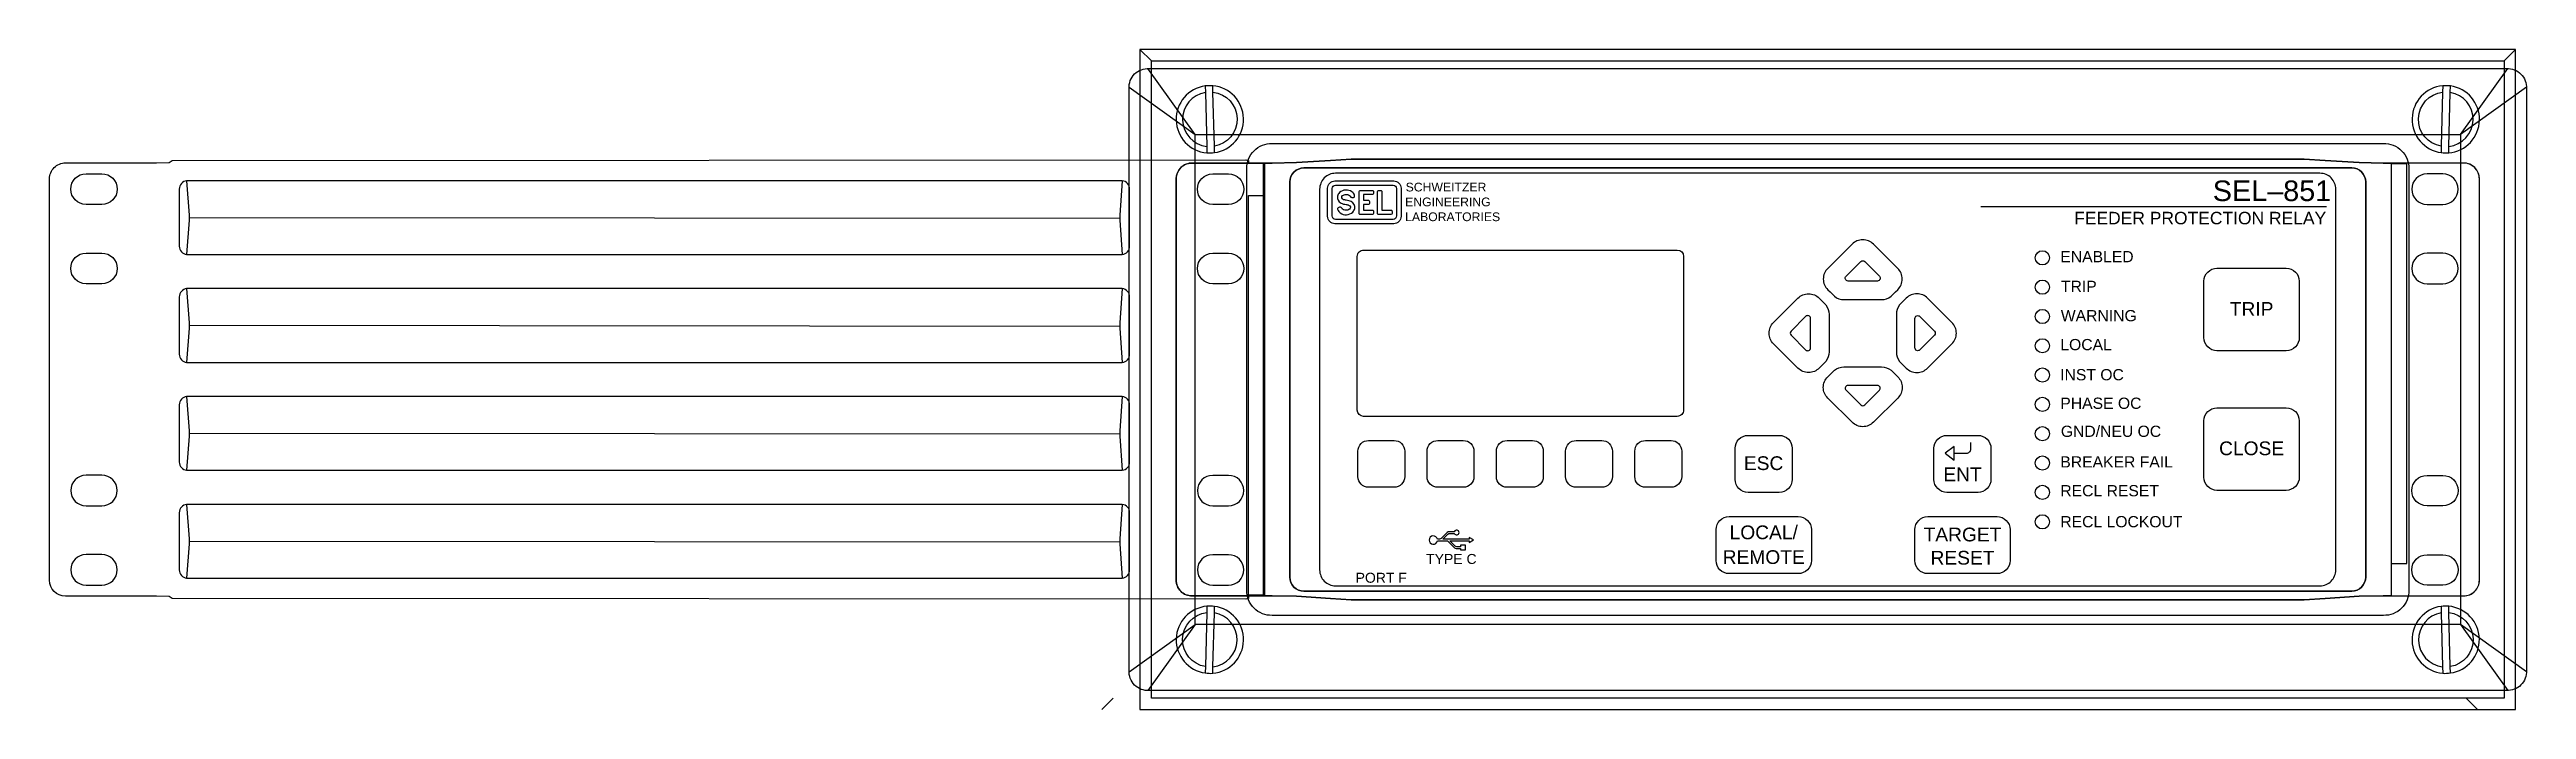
# Model space of a CAD drawing. Extents: x 0.5 to 35.5, y 0.5 to 23.5.
# Drawn here: x 2.59 to 22.09, y 5.51 to 10.71 of the extents above; entities that cross this region are included whole.
import ezdxf
from ezdxf.enums import TextEntityAlignment as Align

# ---------------------------------------------------------------- set-up
doc = ezdxf.new("R2010")
doc.units = 0
doc.header["$MEASUREMENT"] = 0
for name, color, linetype in [('1_1__0__HORIZONTAL_MOUNT', 7, 'CONTINUOUS'), ('1_2__1__HORIZONTAL_MOUNT_W', 7, 'CONTINUOUS'), ('1_3__2__HORIZONTAL_PANEL_M', 7, 'CONTINUOUS'), ('1_4__3__GANGED_RACK_MOUNT_', 7, 'CONTINUOUS'), ('1_5__4__GANGED_RACK_MOUNT_', 7, 'CONTINUOUS'), ('1_6__5__19IN_HORIZONTAL_RA', 7, 'CONTINUOUS'), ('6_0_____DWG_', 7, 'CONTINUOUS')]:
    doc.layers.add(name, color=color, linetype=linetype)
doc.styles.add('ARIAL', font='arial.ttf')

msp = doc.modelspace()

# ---------------------------------------------------------------- texts
at = {"layer": '6_0_____DWG_', "style": 'ARIAL'}
for s, height, p in [('SCHWEITZER', 0.0688, (13.27, 9.595)), ('SEL–851', 0.1623, (19.624, 9.519)), ('ENGINEERING', 0.06883, (13.266, 9.478)), ('LABORATORIES', 0.06883, (13.266, 9.361)), ('FEEDER PROTECTION RELAY', 0.09833, (18.533, 9.336)), ('ENABLED', 0.0885, (18.424, 9.037)), ('TRIP', 0.0885, (18.429, 8.803)), ('WARNING', 0.0885, (18.428, 8.572)), ('LOCAL', 0.0885, (18.424, 8.344)), ('INST OC', 0.0885, (18.423, 8.107)), ('PHASE OC', 0.0885, (18.424, 7.882)), ('GND/NEU OC', 0.0885, (18.428, 7.661)), ('BREAKER FAIL', 0.0885, (18.424, 7.42)), ('RECL RESET', 0.0885, (18.424, 7.193)), ('RECL LOCKOUT', 0.0885, (18.424, 6.949))]:
    msp.add_text(s, height=height, dxfattribs=at).set_placement(p)
for s, height, p in [('TRIP', 0.1082, (19.93, 8.615)), ('CLOSE', 0.1082, (19.93, 7.517)), ('ESC', 0.1082, (16.088, 7.4)), ('ENT', 0.1082, (17.654, 7.312)), ('LOCAL/', 0.1082, (16.089, 6.855)), ('TARGET', 0.1082, (17.654, 6.838)), ('TYPE C', 0.0787, (13.63, 6.66)), ('REMOTE', 0.1082, (16.089, 6.66)), ('RESET', 0.1082, (17.654, 6.655)), ('PORT F', 0.0787, (13.078, 6.512))]:
    msp.add_text(s, height=height, dxfattribs=at).set_placement(p, align=Align.CENTER)

# ---------------------------------------------------------------- linework, layer by layer
at = {"layer": '1_1__0__HORIZONTAL_MOUNT', "linetype": 'CONTINUOUS', "flags": 128}
for points in [[(11.464, 9.694), (11.464, 6.533, 0.414361), (11.589, 6.408), (12.22, 6.408), (12.41, 6.405), (12.678, 6.388), (12.842, 6.378), (12.842, 6.378), (20.345, 6.378), (20.509, 6.388), (20.777, 6.405), (20.967, 6.408), (21.598, 6.408, 0.414361), (21.723, 6.533), (21.723, 6.533), (21.723, 9.694, 0.414361), (21.598, 9.819), (20.967, 9.819), (20.777, 9.822), (20.509, 9.838), (20.345, 9.848), (20.345, 9.848), (12.842, 9.848), (12.678, 9.838), (12.41, 9.822), (12.22, 9.819), (11.589, 9.819, 0.414361), (11.464, 9.694)], [(12.468, 9.78), (20.718, 9.78, -0.414214), (20.828, 9.671), (20.828, 6.556, -0.414214), (20.718, 6.446), (12.468, 6.446, -0.414214), (12.359, 6.556), (12.359, 9.671, -0.414214)], [(11.751, 9.733), (11.876, 9.733, -1), (11.876, 9.493), (11.751, 9.493, -1)], [(21.436, 9.733), (21.311, 9.733, 1), (21.311, 9.493), (21.436, 9.493, 1)], [(11.751, 9.108), (11.876, 9.108, -1), (11.876, 8.868), (11.751, 8.868, -1)], [(21.436, 9.108), (21.311, 9.108, 1), (21.311, 8.868), (21.436, 8.868, 1)], [(11.751, 7.118), (11.876, 7.118, 1), (11.876, 7.358), (11.751, 7.358, 1)], [(21.436, 7.118), (21.311, 7.118, -1), (21.311, 7.358), (21.436, 7.358, -1)], [(11.751, 6.493), (11.876, 6.493, 1), (11.876, 6.733), (11.751, 6.733, 1)], [(21.436, 6.493), (21.311, 6.493, -1), (21.311, 6.733), (21.436, 6.733, -1)]]:
    msp.add_lwpolyline(points, format="xyb", close=True, dxfattribs=at)
at = {"layer": '1_2__1__HORIZONTAL_MOUNT_W'}
msp.add_lwpolyline([(22.008, 5.513), (22.008, 10.713), (11.178, 10.713), (11.178, 5.513)], close=True, dxfattribs=at)
at = {"layer": '1_2__1__HORIZONTAL_MOUNT_W', "linetype": 'CONTINUOUS', "flags": 128}
for points in [[(11.268, 10.623), (11.178, 10.713)], [(21.918, 10.623), (22.008, 10.713)], [(10.968, 5.603), (10.878, 5.513)], [(21.618, 5.603), (21.708, 5.513)]]:
    msp.add_lwpolyline(points, dxfattribs=at)
at = {"layer": '1_2__1__HORIZONTAL_MOUNT_W', "linetype": 'CONTINUOUS'}
msp.add_lwpolyline([(11.268, 10.623), (21.918, 10.623), (21.918, 5.603), (11.268, 5.603)], close=True, dxfattribs=at)
at = {"layer": '1_2__1__HORIZONTAL_MOUNT_W'}
for points in [[(11.753, 10.377), (11.752, 10.427, 0.056786), (11.692, 10.426, 0.89253), (11.705, 9.899, 0.056786), (11.765, 9.901), (11.764, 9.951), (11.753, 10.377, -0.868966), (11.764, 9.951)], [(21.423, 9.951), (21.422, 9.901, 0.056786), (21.482, 9.899, 0.89253), (21.495, 10.426, 0.056786), (21.435, 10.427), (21.434, 10.377), (21.423, 9.951, -0.868966), (21.434, 10.377)], [(11.693, 5.851, -0.868966), (11.704, 6.277), (11.693, 5.851), (11.692, 5.801, 0.056786), (11.752, 5.799), (11.753, 5.85, 0.868966), (11.764, 6.275)], [(11.752, 5.799, 0.89253), (11.765, 6.326, 0.056786), (11.705, 6.327), (11.704, 6.277)], [(21.422, 6.326, 0.89253), (21.435, 5.799, 0.056786), (21.495, 5.801), (21.494, 5.851)], [(21.483, 6.277, -0.868966), (21.494, 5.851), (21.483, 6.277), (21.482, 6.327, 0.056786), (21.422, 6.326), (21.423, 6.275, 0.868966), (21.434, 5.85)]]:
    msp.add_lwpolyline(points, format="xyb", dxfattribs=at)
at = {"layer": '1_2__1__HORIZONTAL_MOUNT_W', "flags": 128}
for points in [[(11.693, 10.375, 0.868966), (11.704, 9.95)], [(11.765, 9.901, 0.89253), (11.752, 10.427)], [(21.435, 10.427, 0.89253), (21.422, 9.901)], [(21.483, 9.95, 0.868966), (21.494, 10.375)], [(11.705, 6.327, 0.89253), (11.692, 5.801)], [(21.495, 5.801, 0.89253), (21.482, 6.327)]]:
    msp.add_lwpolyline(points, format="xyb", dxfattribs=at)
at = {"layer": '1_2__1__HORIZONTAL_MOUNT_W'}
for points in [[(11.692, 10.426), (11.693, 10.375), (11.704, 9.95), (11.705, 9.899)], [(21.482, 9.899), (21.483, 9.95), (21.494, 10.375), (21.495, 10.426)], [(11.753, 5.85), (11.764, 6.275), (11.765, 6.326)], [(21.423, 6.275), (21.434, 5.85), (21.435, 5.799)]]:
    msp.add_lwpolyline(points, dxfattribs=at)
msp.add_lwpolyline([(20.593, 6.613), (20.593, 9.613, 0.414214), (20.468, 9.738), (12.718, 9.738, 0.414214), (12.593, 9.613), (12.593, 6.613, 0.414214), (12.718, 6.488), (20.468, 6.488, 0.414214)], format="xyb", close=True, dxfattribs=at)
at = {"layer": '1_3__2__HORIZONTAL_PANEL_M', "flags": 128}
msp.add_lwpolyline([(11.251, 10.563), (21.936, 10.563, -0.453663), (22.093, 10.406), (22.093, 5.821, -0.453663), (21.936, 5.663), (11.251, 5.663, -0.453663), (11.093, 5.821), (11.093, 10.406, -0.453663)], format="xyb", close=True, dxfattribs=at)
at = {"layer": '1_3__2__HORIZONTAL_PANEL_M', "linetype": 'CONTINUOUS', "flags": 128}
for points in [[(11.093, 10.416), (11.613, 10.044), (11.241, 10.564)], [(22.094, 10.416), (21.574, 10.044), (21.946, 10.564)], [(11.093, 5.811), (11.613, 6.183), (11.241, 5.663)], [(22.094, 5.811), (21.574, 6.183), (21.946, 5.663)]]:
    msp.add_lwpolyline(points, dxfattribs=at)
at = {"layer": '1_3__2__HORIZONTAL_PANEL_M', "linetype": 'CONTINUOUS'}
msp.add_lwpolyline([(11.613, 10.044), (21.574, 10.044), (21.574, 6.183), (11.613, 6.183)], close=True, dxfattribs=at)
at = {"layer": '1_3__2__HORIZONTAL_PANEL_M', "linetype": 'CONTINUOUS', "flags": 128}
msp.add_lwpolyline([(12.219, 9.972), (20.968, 9.972, -0.434281), (21.167, 9.773), (21.167, 6.454, -0.434281), (20.968, 6.255), (12.219, 6.255, -0.434281), (12.02, 6.454), (12.02, 9.773, -0.434281)], format="xyb", close=True, dxfattribs=at)
at = {"layer": '1_4__3__GANGED_RACK_MOUNT_'}
msp.add_lwpolyline([(11.588, 6.408, -0.414287), (11.463, 6.533), (11.463, 6.533), (11.463, 9.694, -0.410508), (11.586, 9.819), (12.22, 9.819), (12.41, 9.822), (12.678, 9.838), (12.842, 9.848), (12.842, 9.848), (20.345, 9.848), (20.509, 9.838), (20.777, 9.822), (20.967, 9.819), (21.028, 9.819), (21.028, 6.408), (20.967, 6.408), (20.777, 6.405), (20.509, 6.388), (20.345, 6.378), (20.345, 6.378), (12.842, 6.378), (12.678, 6.388), (12.41, 6.405), (12.22, 6.408), (11.588, 6.408)], format="xyb", dxfattribs=at)
at = {"layer": '1_4__3__GANGED_RACK_MOUNT_', "linetype": 'CONTINUOUS', "flags": 128}
for points in [[(20.718, 9.78), (12.468, 9.78, 0.414214), (12.359, 9.671), (12.359, 6.556, 0.414214), (12.468, 6.446), (20.718, 6.446, 0.414214), (20.828, 6.556), (20.828, 9.671, 0.414214)], [(11.751, 9.733), (11.876, 9.733, -1), (11.876, 9.493), (11.751, 9.493, -1)], [(11.751, 9.108), (11.876, 9.108, -1), (11.876, 8.868), (11.751, 8.868, -1)], [(11.751, 7.118), (11.876, 7.118, 1), (11.876, 7.358), (11.751, 7.358, 1)], [(11.751, 6.493), (11.876, 6.493, 1), (11.876, 6.733), (11.751, 6.733, 1)]]:
    msp.add_lwpolyline(points, format="xyb", close=True, dxfattribs=at)
at = {"layer": '1_4__3__GANGED_RACK_MOUNT_'}
msp.add_lwpolyline([(21.028, 6.663), (21.153, 6.663), (21.153, 9.813), (21.028, 9.813)], dxfattribs=at)
at = {"layer": '1_5__4__GANGED_RACK_MOUNT_'}
msp.add_lwpolyline([(21.599, 6.408, 0.414287), (21.724, 6.533), (21.724, 6.533), (21.724, 9.694, 0.410508), (21.601, 9.819), (20.967, 9.819), (20.777, 9.822), (20.509, 9.838), (20.345, 9.848), (20.345, 9.848), (12.842, 9.848), (12.678, 9.838), (12.41, 9.822), (12.22, 9.819), (12.158, 9.819), (12.158, 6.408), (12.22, 6.408), (12.41, 6.405), (12.678, 6.388), (12.842, 6.378), (12.842, 6.378), (20.345, 6.378), (20.509, 6.388), (20.777, 6.405), (20.967, 6.408), (21.599, 6.408)], format="xyb", dxfattribs=at)
at = {"layer": '1_5__4__GANGED_RACK_MOUNT_', "linetype": 'CONTINUOUS', "flags": 128}
for points in [[(12.468, 9.78), (20.718, 9.78, -0.414214), (20.828, 9.671), (20.828, 6.556, -0.414214), (20.718, 6.446), (12.468, 6.446, -0.414214), (12.359, 6.556), (12.359, 9.671, -0.414214)], [(21.436, 9.733), (21.311, 9.733, 1), (21.311, 9.493), (21.436, 9.493, 1)], [(21.436, 9.108), (21.311, 9.108, 1), (21.311, 8.868), (21.436, 8.868, 1)], [(21.436, 7.118), (21.311, 7.118, -1), (21.311, 7.358), (21.436, 7.358, -1)], [(21.436, 6.493), (21.311, 6.493, -1), (21.311, 6.733), (21.436, 6.733, -1)]]:
    msp.add_lwpolyline(points, format="xyb", close=True, dxfattribs=at)
at = {"layer": '1_5__4__GANGED_RACK_MOUNT_'}
msp.add_lwpolyline([(12.158, 6.413), (12.033, 6.413), (12.033, 9.563), (12.158, 9.563)], dxfattribs=at)
at = {"layer": '1_6__5__19IN_HORIZONTAL_RA', "linetype": 'CONTINUOUS', "flags": 128}
for points in [[(2.719, 6.406, -0.414186), (2.594, 6.531), (2.594, 9.695), (2.594, 9.695, -0.414437), (2.719, 9.82), (3.436, 9.82), (3.536, 9.824), (3.56, 9.84), (12.013, 9.843), (12.019, 9.841), (12.027, 9.84), (12.033, 9.838), (12.033, 9.821), (12.063, 9.82), (12.148, 9.82), (12.148, 8.113), (12.148, 6.406), (12.063, 6.406), (12.033, 6.405), (12.033, 6.388), (12.027, 6.387), (12.019, 6.386), (12.013, 6.383), (3.56, 6.387), (3.536, 6.403), (3.436, 6.406), (2.719, 6.406)], [(12.158, 6.408), (12.22, 6.408), (12.41, 6.405), (12.678, 6.388), (12.842, 6.378), (12.842, 6.378), (20.345, 6.378), (20.509, 6.388), (20.777, 6.405), (20.967, 6.408), (21.598, 6.408, 0.414361), (21.723, 6.533), (21.723, 6.533), (21.723, 9.694, 0.414361), (21.598, 9.819), (20.967, 9.819), (20.777, 9.822), (20.509, 9.838), (20.345, 9.848), (20.345, 9.848), (12.842, 9.848), (12.678, 9.838), (12.41, 9.822), (12.22, 9.819), (12.158, 9.819)]]:
    msp.add_lwpolyline(points, format="xyb", dxfattribs=at)
for points in [[(12.158, 9.819), (12.158, 6.408)], [(3.673, 9.679), (3.692, 9.409), (3.692, 9.368), (3.673, 9.098)], [(11.039, 9.679), (11.02, 9.409), (11.02, 9.368), (11.039, 9.098)], [(11.02, 9.382), (3.692, 9.388)], [(3.673, 8.829), (3.692, 8.559), (3.692, 8.518), (3.673, 8.248)], [(11.039, 8.829), (11.021, 8.559), (11.021, 8.518), (11.039, 8.248)], [(11.021, 8.532), (3.692, 8.538)], [(3.673, 7.979), (3.692, 7.709), (3.692, 7.668), (3.673, 7.398)], [(11.039, 7.979), (11.021, 7.709), (11.021, 7.668), (11.039, 7.398)], [(11.021, 7.682), (3.692, 7.688)], [(3.673, 7.129), (3.692, 6.859), (3.692, 6.818), (3.673, 6.548)], [(11.039, 7.129), (11.021, 6.859), (11.021, 6.818), (11.039, 6.548)], [(11.021, 6.832), (3.692, 6.838)]]:
    msp.add_lwpolyline(points, dxfattribs=at)
for points in [[(12.468, 9.78), (20.718, 9.78, -0.414214), (20.828, 9.671), (20.828, 6.556, -0.414214), (20.718, 6.446), (12.468, 6.446, -0.414214), (12.359, 6.556), (12.359, 9.671, -0.414214)], [(2.881, 9.734), (3.006, 9.734, -1), (3.006, 9.493), (2.881, 9.493, -1)], [(3.615, 9.614), (3.615, 9.163, 0.387498), (3.673, 9.098), (3.673, 9.098), (11.039, 9.098, 0.387498), (11.097, 9.163), (11.097, 9.163), (11.097, 9.614, 0.387498), (11.039, 9.679), (11.039, 9.679), (3.673, 9.679, 0.387498), (3.615, 9.614)], [(21.436, 9.733), (21.311, 9.733, 1), (21.311, 9.493), (21.436, 9.493, 1)], [(2.881, 9.109), (3.006, 9.109, -1), (3.006, 8.868), (2.881, 8.868, -1)], [(21.436, 9.108), (21.311, 9.108, 1), (21.311, 8.868), (21.436, 8.868, 1)], [(3.615, 8.764), (3.615, 8.313, 0.387498), (3.673, 8.248), (3.673, 8.248), (11.039, 8.248, 0.387498), (11.097, 8.313), (11.097, 8.313), (11.097, 8.764, 0.387498), (11.039, 8.829), (11.039, 8.829), (3.673, 8.829, 0.387498), (3.615, 8.764)], [(3.615, 7.914), (3.615, 7.463, 0.387498), (3.673, 7.398), (3.673, 7.398), (11.039, 7.398, 0.387498), (11.097, 7.463), (11.097, 7.463), (11.097, 7.914, 0.387498), (11.039, 7.979), (11.039, 7.979), (3.673, 7.979, 0.387498), (3.615, 7.914)], [(2.881, 7.118), (3.006, 7.118, 1), (3.006, 7.359), (2.881, 7.359, 1)], [(21.436, 7.118), (21.311, 7.118, -1), (21.311, 7.358), (21.436, 7.358, -1)], [(3.615, 7.064), (3.615, 6.613, 0.387498), (3.673, 6.548), (3.673, 6.548), (11.039, 6.548, 0.387498), (11.097, 6.613), (11.097, 6.613), (11.097, 7.064, 0.387498), (11.039, 7.129), (11.039, 7.129), (3.673, 7.129, 0.387498), (3.615, 7.064)], [(2.881, 6.493), (3.006, 6.493, 1), (3.006, 6.734), (2.881, 6.734, 1)], [(21.436, 6.493), (21.311, 6.493, -1), (21.311, 6.733), (21.436, 6.733, -1)]]:
    msp.add_lwpolyline(points, format="xyb", close=True, dxfattribs=at)
at = {"layer": '6_0_____DWG_'}
for points in [[(13.234, 9.399, -0.414214), (13.176, 9.341), (12.713, 9.341, -0.414214), (12.655, 9.399), (12.655, 9.62, -0.414214), (12.713, 9.678), (13.176, 9.678, -0.414214), (13.234, 9.62)], [(13.198, 9.402, -0.414214), (13.171, 9.375), (12.718, 9.375, -0.414214), (12.691, 9.402), (12.691, 9.618, -0.414214), (12.718, 9.644), (13.171, 9.644, -0.414214), (13.198, 9.618)], [(12.798, 9.606, 0.192116), (12.749, 9.586, 0.12608), (12.733, 9.557, 0.336344), (12.761, 9.503, 0.087668), (12.801, 9.492, -0.022201), (12.812, 9.49, -0.039737), (12.821, 9.488, -0.23043), (12.835, 9.473, -0.182747), (12.834, 9.462, -0.221111), (12.807, 9.447, -0.058363), (12.791, 9.447, -0.13415), (12.774, 9.456, 0.006668), (12.764, 9.467, 0.085557), (12.762, 9.469, 0.231613), (12.739, 9.467, 0.170757), (12.734, 9.461, 0.118457), (12.735, 9.452, 0.153081), (12.755, 9.426, 0.186266), (12.805, 9.412, 0.192116), (12.854, 9.432, 0.12608), (12.869, 9.461, 0.336344), (12.842, 9.515, 0.087668), (12.802, 9.526, -0.022201), (12.79, 9.528, -0.039737), (12.781, 9.53, -0.23043), (12.767, 9.545, -0.182747), (12.768, 9.556, -0.221111), (12.795, 9.571, -0.058363), (12.812, 9.571, -0.13415), (12.829, 9.562, 0.006668), (12.839, 9.551, 0.085557), (12.84, 9.549, 0.231613), (12.864, 9.551, 0.170757), (12.868, 9.557, 0.118457), (12.867, 9.566, 0.153081), (12.847, 9.592, 0.186266)], [(12.937, 9.492), (12.937, 9.447), (13.009, 9.447, -0.424366), (13.018, 9.438), (13.018, 9.422, -0.404134), (13.009, 9.413), (12.913, 9.413, -0.432614), (12.904, 9.423), (12.904, 9.594, -0.396049), (12.913, 9.603), (13.009, 9.603, -0.424366), (13.018, 9.594), (13.018, 9.579, -0.404134), (13.009, 9.57), (12.937, 9.57), (12.937, 9.525), (12.979, 9.525, -0.353971), (12.985, 9.517), (12.985, 9.517), (12.985, 9.499, -0.353971), (12.979, 9.492)], [(13.057, 9.603), (13.074, 9.603, -0.432614), (13.083, 9.594), (13.083, 9.447), (13.154, 9.447, -0.424366), (13.163, 9.438), (13.163, 9.422, -0.404134), (13.154, 9.413), (13.057, 9.413, -0.432614), (13.048, 9.423), (13.048, 9.594, -0.396049)], [(17.017, 8.743, 0.176539), (17.091, 8.769), (17.126, 8.803), (17.144, 8.821, 0.414214), (17.144, 8.989), (16.952, 9.18, 0.414214), (16.785, 9.18), (16.593, 8.989, 0.414214), (16.593, 8.821), (16.611, 8.803), (16.646, 8.769, 0.176539), (16.72, 8.743)], [(16.884, 9.043), (17, 8.928, -0.66386), (16.984, 8.889), (16.753, 8.889, -0.66386), (16.737, 8.928), (16.853, 9.043, -0.408376)], [(19.657, 8.99), (20.203, 8.99, -0.414214), (20.305, 8.888), (20.305, 8.443, -0.414214), (20.203, 8.34), (19.657, 8.34, -0.414214), (19.555, 8.443), (19.555, 8.888, -0.414214)], [(16.603, 8.33, -0.176539), (16.578, 8.256), (16.544, 8.221), (16.526, 8.203, -0.414214), (16.358, 8.203), (16.166, 8.394, -0.414214), (16.166, 8.562), (16.358, 8.754, -0.414214), (16.526, 8.754), (16.544, 8.736), (16.578, 8.701, -0.176539), (16.603, 8.626)], [(17.134, 8.33, 0.176539), (17.159, 8.256), (17.193, 8.221), (17.211, 8.203, 0.414214), (17.379, 8.203), (17.571, 8.394, 0.414214), (17.571, 8.562), (17.379, 8.754, 0.414214), (17.211, 8.754), (17.193, 8.736), (17.159, 8.701, 0.176539), (17.134, 8.626)], [(16.304, 8.462), (16.419, 8.347, 0.66386), (16.458, 8.363), (16.458, 8.594, 0.66386), (16.419, 8.61), (16.304, 8.494, 0.408376)], [(17.433, 8.462), (17.318, 8.347, -0.66386), (17.279, 8.363), (17.279, 8.594, -0.66386), (17.318, 8.61), (17.433, 8.494, -0.408376)], [(17.017, 8.213, -0.176539), (17.091, 8.187), (17.126, 8.153), (17.144, 8.135, -0.414214), (17.144, 7.967), (16.952, 7.776, -0.414214), (16.785, 7.776), (16.593, 7.967, -0.414214), (16.593, 8.135), (16.611, 8.153), (16.646, 8.187, -0.176539), (16.72, 8.213)], [(16.884, 7.913), (17, 8.029, 0.66386), (16.984, 8.067), (16.753, 8.067, 0.66386), (16.737, 8.029), (16.853, 7.913, 0.408376)], [(19.657, 7.89), (20.203, 7.89, -0.414214), (20.305, 7.788), (20.305, 7.343, -0.414214), (20.203, 7.24), (19.657, 7.24, -0.414214), (19.555, 7.343), (19.555, 7.788, -0.414214)], [(12.978, 7.633), (13.179, 7.633, -0.414214), (13.263, 7.549), (13.263, 7.348, -0.414214), (13.179, 7.264), (12.978, 7.264, -0.414214), (12.894, 7.348), (12.894, 7.549, -0.414214)], [(13.523, 7.633), (13.724, 7.633, -0.414214), (13.808, 7.549), (13.808, 7.348, -0.414214), (13.724, 7.264), (13.523, 7.264, -0.414214), (13.439, 7.348), (13.439, 7.549, -0.414214)], [(14.068, 7.633), (14.269, 7.633, -0.414214), (14.353, 7.549), (14.353, 7.348, -0.414214), (14.269, 7.264), (14.068, 7.264, -0.414214), (13.984, 7.348), (13.984, 7.549, -0.414214)], [(14.613, 7.633), (14.814, 7.633, -0.414214), (14.898, 7.549), (14.898, 7.348, -0.414214), (14.814, 7.264), (14.613, 7.264, -0.414214), (14.529, 7.348), (14.529, 7.549, -0.414214)], [(15.158, 7.633), (15.359, 7.633, -0.414214), (15.443, 7.549), (15.443, 7.348, -0.414214), (15.359, 7.264), (15.158, 7.264, -0.414214), (15.074, 7.348), (15.074, 7.549, -0.414214)], [(15.966, 7.673), (16.211, 7.673, -0.414214), (16.313, 7.571), (16.313, 7.326, -0.414214), (16.211, 7.224), (15.966, 7.224, -0.414214), (15.864, 7.326), (15.864, 7.571, -0.414214)], [(17.531, 7.673), (17.776, 7.673, -0.414214), (17.878, 7.571), (17.878, 7.326, -0.414214), (17.776, 7.224), (17.531, 7.224, -0.414214), (17.429, 7.326), (17.429, 7.571, -0.414214)], [(15.816, 7.033), (16.361, 7.033, -0.414214), (16.464, 6.931), (16.464, 6.686, -0.414214), (16.361, 6.584), (15.816, 6.584, -0.414214), (15.714, 6.686), (15.714, 6.931, -0.414214)], [(17.381, 7.033), (17.926, 7.033, -0.414214), (18.029, 6.931), (18.029, 6.686, -0.414214), (17.926, 6.584), (17.381, 6.584, -0.414214), (17.279, 6.686), (17.279, 6.931, -0.414214)]]:
    msp.add_lwpolyline(points, format="xyb", close=True, dxfattribs=at)
at = {"layer": '6_0_____DWG_', "flags": 128}
msp.add_lwpolyline([(20.519, 9.475), (17.799, 9.475)], dxfattribs=at)
msp.add_lwpolyline([(12.939, 9.133), (15.408, 9.133, -0.413657), (15.458, 9.083), (15.458, 7.873, -0.414805), (15.408, 7.823), (12.939, 7.823, -0.413618), (12.889, 7.873), (12.889, 9.083, -0.414775)], format="xyb", close=True, dxfattribs=at)
at = {"layer": '6_0_____DWG_'}
for points in [[(17.587, 7.533), (17.687, 7.533, 0.414214), (17.719, 7.565), (17.719, 7.617)], [(13.593, 6.842, -0.201862), (13.604, 6.838), (13.654, 6.788, 0.168101), (13.667, 6.783), (13.701, 6.783), (13.701, 6.77), (13.741, 6.77), (13.741, 6.809), (13.701, 6.809), (13.701, 6.796), (13.673, 6.796, -0.184177), (13.66, 6.801), (13.619, 6.842), (13.77, 6.842), (13.77, 6.829), (13.805, 6.849), (13.77, 6.868), (13.77, 6.855), (13.563, 6.855), (13.603, 6.895, -0.197185), (13.617, 6.901), (13.653, 6.901, 5.727361), (13.653, 6.914), (13.611, 6.914, 0.186912), (13.598, 6.909), (13.55, 6.861, -0.189963), (13.536, 6.855), (13.52, 6.855, 10.010016), (13.52, 6.842), (13.594, 6.842)]]:
    msp.add_lwpolyline(points, format="xyb", dxfattribs=at)
msp.add_lwpolyline([(17.587, 7.586), (17.518, 7.533), (17.587, 7.479)], close=True, dxfattribs=at)
for centre in [(18.283, 9.072), (18.283, 8.841), (18.283, 8.61), (18.283, 8.379), (18.283, 8.148), (18.283, 7.917), (18.283, 7.686), (18.283, 7.455), (18.283, 7.224), (18.283, 6.992)]:
    msp.add_circle(centre, 0.056, dxfattribs=at)

msp.set_redraw_order([(e.dxf.handle, doc.entitydb.next_handle()) for e in msp.query("TEXT MTEXT ATTDEF DIMENSION ARC_DIMENSION")])  # texts and dimensions are drawn at this point

doc.saveas('drawing.dxf')
